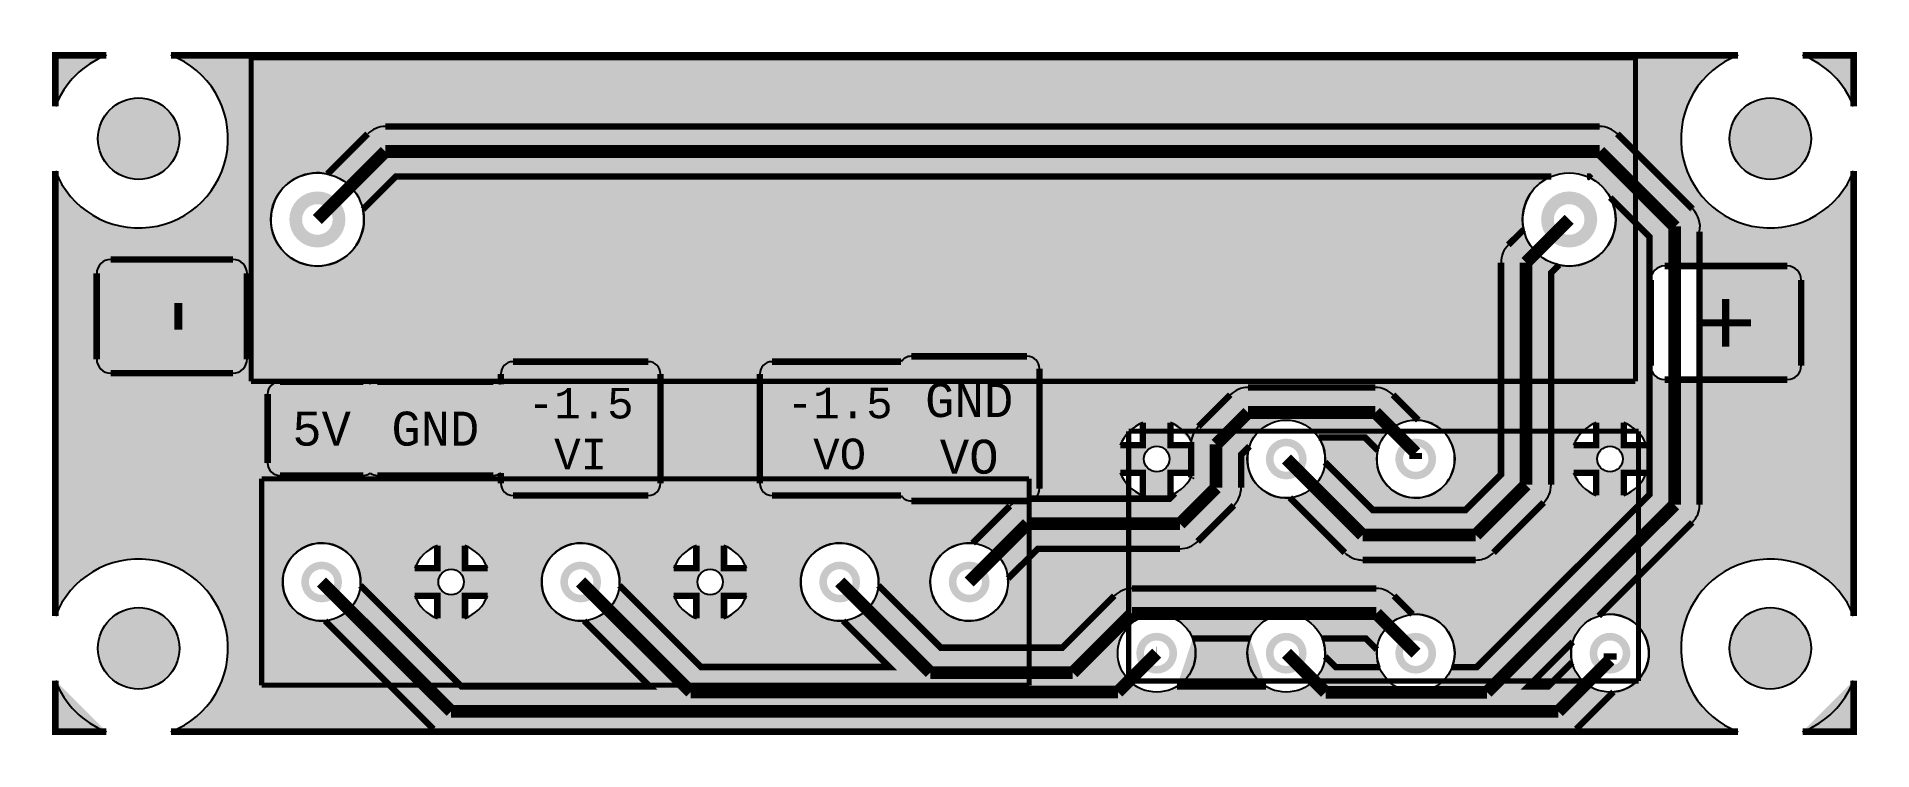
# Model space of a CAD drawing. Extents: x 0 to 72, y 0 to 28.
import ezdxf
from ezdxf.enums import TextEntityAlignment as Align

# ---------------------------------------------------------------- set-up
doc = ezdxf.new("R2010")
doc.units = 0
for name, color, linetype in [('COPPER_BOTTOM', 1, 'CONTINUOUS'), ('COPPER_TOP', 3, 'CONTINUOUS'), ('KUPFERINNENLAGE_2', 254, 'CONTINUOUS'), ('KUPFERLAGE_UNTEN', 1, 'CONTINUOUS'), ('LEITERPLATTENUMRISS', 2, 'CONTINUOUS'), ('SIEBDRUCK_OBEN', 4, 'CONTINUOUS'), ('SIEBDRUCK_UNTEN', 6, 'CONTINUOUS')]:
    doc.layers.add(name, color=color, linetype=linetype)
doc.styles.add('MONOTxtStyle', font='monotxt')

msp = doc.modelspace()

# ---------------------------------------------------------------- texts
at = {"layer": 'COPPER_TOP', "style": 'MONOTxtStyle', "width": 0.995556}
for s, p in [('-', (5.302, 17.028)), ('+', (66.262, 16.774))]:
    msp.add_text(s, height=2.666667, rotation=90, dxfattribs=at).set_placement(p, align=Align.MIDDLE_CENTER)
for s, p in [('5V', (11.176, 12.62192)), ('GND', (15.636, 12.62192))]:
    msp.add_text(s, height=1.333333, dxfattribs=at).set_placement(p, align=Align.MIDDLE_CENTER)
at = {"layer": 'COPPER_TOP', "attachment_point": 5, "style": 'MONOTxtStyle'}
for s, insert, char_height, width in [('GND\\PVO', (36.576, 12.62192), 1.333333, 7.68), ('-1.5\\PVI', (21.336, 12.62192), 1.2, 9.216), ('-1.5\\PVO', (31.496, 12.62192), 1.2, 9.216)]:
    msp.add_mtext(s, dxfattribs=dict(at, insert=insert, char_height=char_height, width=width))

# ---------------------------------------------------------------- hatches: boundary and pattern name
at = {"layer": 'COPPER_BOTTOM'}
h = msp.add_hatch(color=1, dxfattribs=at)
edge = h.paths.add_edge_path()
edge.add_arc((68, 4), 3.505, 21.123561, 248.876439, ccw=False)
edge.add_line((71.269483, 5.263133), (71.269483, 22.736867))
edge.add_arc((68, 24), 3.505, 111.123561, 338.876439, ccw=False)
edge.add_line((66.736867, 27.269483), (5.263133, 27.269483))
edge.add_arc((4, 24), 3.505, 201.123561, 68.876439, ccw=False)
edge.add_line((0.730517, 22.736867), (0.730517, 5.263133))
edge.add_arc((4, 4), 3.505, 291.123561, 158.876439, ccw=False)
edge.add_line((5.263133, 0.730517), (15.677922, 0.730517))
edge.add_arc((16.255999, 1.524), 0.981727, 225, 233.925477, ccw=False)
edge.add_line((15.561814, 0.829814), (11.308838, 5.082789))
edge.add_arc((11.176, 6.604), 1.527, 355.009288, 274.990643, ccw=False)
edge.add_line((12.697211, 6.47116), (16.662644, 2.505727))
edge.add_line((16.662644, 2.505727), (24.0459, 2.505727))
edge.add_line((24.0459, 2.505727), (23.269483, 3.282144))
edge.add_line((23.269483, 3.282144), (23.269483, 3.282145))
edge.add_line((23.269483, 3.282145), (21.468838, 5.082789))
edge.add_arc((21.336, 6.604), 1.527, 355.009288, 274.990643, ccw=False)
edge.add_line((22.857211, 6.47116), (23.269483, 6.058888))
edge.add_line((23.269483, 6.058888), (26.060644, 3.267727))
edge.add_line((26.060644, 3.267727), (33.4439, 3.267727))
edge.add_line((33.4439, 3.267727), (31.628838, 5.082789))
edge.add_arc((31.496, 6.604), 1.527, 355.009288, 274.990643, ccw=False)
edge.add_line((33.017211, 6.47116), (35.458644, 4.029727))
edge.add_line((35.458644, 4.029727), (40.233354, 4.029727))
edge.add_line((40.233354, 4.029727), (42.265813, 6.062186))
edge.add_arc((42.959999, 5.368), 0.981727, 89.964423, 135, ccw=False)
edge.add_line((42.960609, 6.349727), (52.544, 6.349727))
edge.add_arc((52.544, 5.368), 0.981727, 44.902748, 90, ccw=False)
edge.add_line((53.239363, 6.061007), (53.968382, 5.331988))
edge.add_arc((54.092, 3.81), 1.527, 338.877562, 94.643464, ccw=False)
edge.add_line((55.516405, 3.259727), (56.481354, 3.259727))
edge.add_line((56.481354, 3.259727), (63.262333, 10.040706))
edge.add_line((63.262333, 10.040706), (63.262333, 20.149414))
edge.add_line((63.262333, 20.149414), (61.719846, 21.691902))
edge.add_arc((60.11, 20.828), 1.827, 257.502971, 28.21963, ccw=False)
edge.add_line((59.714657, 19.044287), (59.401727, 18.731356))
edge.add_line((59.401727, 18.731356), (59.401727, 10.419))
edge.add_arc((58.42, 10.419), 0.981727, 314.931232, 0, ccw=False)
edge.add_line((59.113352, 9.723982), (57.142768, 7.753398))
edge.add_arc((56.44775, 8.44675), 0.981727, 287.492561, 315.068768, ccw=False)
edge.add_arc((56.447749, 8.44675), 0.981727, 269.944523, 287.492651, ccw=False)
edge.add_line((56.446798, 7.465023), (52.00525, 7.465023))
edge.add_arc((52.00525, 8.44675), 0.981727, 259.940648, 270, ccw=False)
edge.add_arc((52.005249, 8.44675), 0.981727, 225, 259.94072, ccw=False)
edge.add_line((51.311063, 7.752564), (49.15401, 9.909618))
edge.add_arc((49.012, 11.43), 1.527, 161.079782, 275.336167, ccw=False)
edge.add_line((47.567502, 11.925132), (47.269483, 11.627113))
edge.add_line((47.269483, 11.627113), (47.243727, 11.601356))
edge.add_line((47.243727, 11.601356), (47.243727, 10.30646))
edge.add_arc((46.262, 10.30646), 0.981727, 314.931434, 0, ccw=False)
edge.add_line((46.955355, 9.611444), (45.540571, 8.19665))
edge.add_arc((44.84555, 8.89), 0.981727, 270, 315.06897, ccw=False)
edge.add_line((44.84555, 7.908273), (39.268644, 7.908273))
edge.add_line((39.268644, 7.908273), (38.097211, 6.73684))
edge.add_arc((36.576, 6.604), 1.527, 85.009357, 4.990712, ccw=False)
edge.add_line((36.708838, 8.125211), (38.167813, 9.584186))
edge.add_arc((38.861999, 8.89), 0.981727, 93.841336, 135, ccw=False)
edge.add_arc((38.862, 8.89), 0.981727, 90, 93.841399, ccw=False)
edge.add_line((38.862, 9.871727), (44.438902, 9.871727))
edge.add_line((44.438902, 9.871727), (44.648947, 10.081773))
edge.add_arc((43.932, 11.43), 1.527, 290.769485, 298.002704, ccw=False)
edge.add_line((44.473488, 10.002233), (44.473488, 10.888512))
edge.add_line((44.473488, 10.888512), (45.280273, 10.888512))
edge.add_line((45.280273, 10.888512), (45.280273, 11.971488))
edge.add_line((45.280273, 11.971488), (44.473488, 11.971488))
edge.add_line((44.473488, 11.971488), (44.473488, 12.857767))
edge.add_arc((43.932, 11.43), 1.527, 27.365107, 69.230515, ccw=False)
edge.add_arc((46.261999, 12.008), 0.981727, 135, 172.749626, ccw=False)
edge.add_line((45.567813, 12.702186), (46.813814, 13.948186))
edge.add_arc((47.508, 13.254001), 0.981727, 89.932951, 135, ccw=False)
edge.add_line((47.509149, 14.235727), (52.508, 14.235727))
edge.add_arc((52.508, 13.254), 0.981727, 44.931232, 90, ccw=False)
edge.add_line((53.203018, 13.947352), (54.196984, 12.953387))
edge.add_arc((54.092, 11.43), 1.527, 167.125536, 86.057709, ccw=False)
edge.add_line((52.603388, 11.770239), (52.101354, 12.272273))
edge.add_line((52.101354, 12.272273), (50.285697, 12.272273))
edge.add_arc((49.012, 11.43), 1.527, 355.35657, 33.47594, ccw=False)
edge.add_line((50.533988, 11.306383), (52.411894, 9.428477))
edge.add_line((52.411894, 9.428477), (56.041104, 9.428477))
edge.add_line((56.041104, 9.428477), (57.438273, 10.825646))
edge.add_line((57.438273, 10.825646), (57.438273, 19.136849))
edge.add_arc((58.419999, 19.138), 0.981727, 135, 180.067168, ccw=False)
edge.add_line((57.725814, 19.832186), (58.326286, 20.432659))
edge.add_arc((60.11, 20.828), 1.827, 112.71658, 192.496976, ccw=False)
edge.add_line((59.404462, 22.513273), (14.083644, 22.513273))
edge.add_line((14.083644, 22.513273), (12.793713, 21.223343))
edge.add_arc((11.01, 20.828), 1.827, 77.503024, 12.497029, ccw=False)
edge.add_line((11.405341, 22.611714), (12.982813, 24.189186))
edge.add_arc((13.676999, 23.495), 0.981727, 89.968145, 135, ccw=False)
edge.add_line((13.677545, 24.476727), (61.30512, 24.476727))
edge.add_arc((61.30512, 23.495), 0.981727, 44.931232, 90, ccw=False)
edge.add_line((62.000138, 24.188352), (62.919007, 23.269483))
edge.add_line((62.919007, 23.269483), (62.919008, 23.269483))
edge.add_line((62.919008, 23.269483), (64.937412, 21.251078))
edge.add_arc((64.24406, 20.55606), 0.981727, 44.931232, 45.068768, ccw=False)
edge.add_line((64.939078, 21.249412), (64.956185, 21.232306))
edge.add_arc((64.261999, 20.53812), 0.981727, 349.030021, 45, ccw=False)
edge.add_line((65.225787, 20.351303), (65.225787, 9.63406))
edge.add_arc((64.24406, 9.63406), 0.981727, 314.931232, 0, ccw=False)
edge.add_line((64.937412, 8.939042), (61.270002, 5.271632))
edge.add_arc((61.712, 3.81), 1.527, 274.921413, 106.825329, ccw=False)
edge.add_line((61.843, 2.28863), (60.385018, 0.830648))
edge.add_arc((59.69, 1.524), 0.981727, 306.074484, 315.068768, ccw=False)
edge.add_line((60.268077, 0.730517), (66.736867, 0.730517))
edge = h.paths.add_edge_path()
edge.add_arc((61.712, 11.43), 1.527, 290.769485, 339.230515, ccw=False)
edge.add_line((62.253488, 10.002233), (62.253488, 10.888512))
edge.add_line((62.253488, 10.888512), (63.139767, 10.888512))
edge = h.paths.add_edge_path()
edge.add_arc((61.712, 11.43), 1.527, 200.769485, 249.230515, ccw=False)
edge.add_line((60.284233, 10.888512), (61.170512, 10.888512))
edge.add_line((61.170512, 10.888512), (61.170512, 10.002233))
edge = h.paths.add_edge_path()
edge.add_arc((61.712, 11.43), 1.527, 110.769485, 159.230515, ccw=False)
edge.add_line((61.170512, 12.857767), (61.170512, 11.971488))
edge.add_line((61.170512, 11.971488), (60.284233, 11.971488))
edge = h.paths.add_edge_path()
edge.add_arc((61.712, 11.43), 0.5, 0, 360)
edge = h.paths.add_edge_path()
edge.add_arc((61.712, 11.43), 1.527, 20.769485, 69.230515, ccw=False)
edge.add_line((63.139767, 11.971488), (62.253488, 11.971488))
edge.add_line((62.253488, 11.971488), (62.253488, 12.857767))
edge = h.paths.add_edge_path()
edge.add_arc((26.416, 6.604), 1.527, 200.769485, 249.230515, ccw=False)
edge.add_line((24.988233, 6.062512), (25.874512, 6.062512))
edge.add_line((25.874512, 6.062512), (25.874512, 5.176233))
edge = h.paths.add_edge_path()
edge.add_arc((26.416, 6.604), 1.527, 290.769485, 339.230515, ccw=False)
edge.add_line((26.957488, 5.176233), (26.957488, 6.062512))
edge.add_line((26.957488, 6.062512), (27.843767, 6.062512))
edge = h.paths.add_edge_path()
edge.add_arc((26.416, 6.604), 1.527, 110.769485, 159.230515, ccw=False)
edge.add_line((25.874512, 8.031767), (25.874512, 7.145488))
edge.add_line((25.874512, 7.145488), (24.988233, 7.145488))
edge = h.paths.add_edge_path()
edge.add_arc((26.416, 6.604), 0.5, 0, 360)
edge = h.paths.add_edge_path()
edge.add_arc((26.416, 6.604), 1.527, 20.769485, 69.230515, ccw=False)
edge.add_line((27.843767, 7.145488), (26.957488, 7.145488))
edge.add_line((26.957488, 7.145488), (26.957488, 8.031767))
edge = h.paths.add_edge_path()
edge.add_arc((43.932, 11.43), 1.527, 110.769485, 159.230515, ccw=False)
edge.add_line((43.390512, 12.857767), (43.390512, 11.971488))
edge.add_line((43.390512, 11.971488), (42.504233, 11.971488))
edge = h.paths.add_edge_path()
edge.add_arc((43.932, 11.43), 0.5, 0, 360)
edge = h.paths.add_edge_path()
edge.add_arc((43.932, 11.43), 1.527, 200.769485, 249.230515, ccw=False)
edge.add_line((42.504233, 10.888512), (43.390512, 10.888512))
edge.add_line((43.390512, 10.888512), (43.390512, 10.002233))
edge = h.paths.add_edge_path()
edge.add_arc((16.256, 6.604), 1.527, 200.769485, 249.230515, ccw=False)
edge.add_line((14.828233, 6.062512), (15.714512, 6.062512))
edge.add_line((15.714512, 6.062512), (15.714512, 5.176233))
edge = h.paths.add_edge_path()
edge.add_arc((16.256, 6.604), 1.527, 290.769485, 339.230515, ccw=False)
edge.add_line((16.797488, 5.176233), (16.797488, 6.062512))
edge.add_line((16.797488, 6.062512), (17.683767, 6.062512))
edge = h.paths.add_edge_path()
edge.add_arc((16.256, 6.604), 1.527, 110.769485, 159.230515, ccw=False)
edge.add_line((15.714512, 8.031767), (15.714512, 7.145488))
edge.add_line((15.714512, 7.145488), (14.828233, 7.145488))
edge = h.paths.add_edge_path()
edge.add_arc((16.256, 6.604), 0.5, 0, 360)
edge = h.paths.add_edge_path()
edge.add_arc((16.256, 6.604), 1.527, 20.769485, 69.230515, ccw=False)
edge.add_line((17.683767, 7.145488), (16.797488, 7.145488))
edge.add_line((16.797488, 7.145488), (16.797488, 8.031767))
h = msp.add_hatch(color=1, dxfattribs=at)
edge = h.paths.add_edge_path()
edge.add_line((0.730517, 25.263133), (0.730517, 27.269483))
edge.add_line((0.730517, 27.269483), (2.736867, 27.269483))
edge.add_arc((4, 24), 3.505, 111.123561, 158.876439)
h = msp.add_hatch(color=1, dxfattribs=at)
edge = h.paths.add_edge_path()
edge.add_line((69.263133, 27.269483), (71.269483, 27.269483))
edge.add_line((71.269483, 27.269483), (71.269483, 25.263133))
edge.add_arc((68, 24), 3.505, 21.123561, 68.876439)
h = msp.add_hatch(color=255, dxfattribs=at)
edge = h.paths.add_edge_path()
edge.add_arc((4, 24), 1.6, 0, 360)
h = msp.add_hatch(color=255, dxfattribs=at)
edge = h.paths.add_edge_path()
edge.add_arc((68, 24), 1.6, 0, 360)
h = msp.add_hatch(color=1, dxfattribs=at)
edge = h.paths.add_edge_path()
edge.add_arc((60.11, 20.828), 1.827, 61.78037, 67.28342)
edge.add_line((60.815538, 22.513273), (60.898474, 22.513273))
edge.add_line((60.898474, 22.513273), (60.973902, 22.437846))
h = msp.add_hatch(color=256, dxfattribs=at)
edge = h.paths.add_edge_path()
edge.add_arc((11.01, 20.828), 1.1, 0, 360)
edge = h.paths.add_edge_path()
edge.add_arc((11.01, 20.828), 0.6, 0, 360)
h = msp.add_hatch(color=256, dxfattribs=at)
edge = h.paths.add_edge_path()
edge.add_arc((60.11, 20.828), 1.1, 0, 360)
edge = h.paths.add_edge_path()
edge.add_arc((60.11, 20.828), 0.6, 0, 360)
h = msp.add_hatch(color=256, dxfattribs=at)
edge = h.paths.add_edge_path()
edge.add_arc((43.932, 11.43), 0.8, 0, 360)
edge = h.paths.add_edge_path()
edge.add_arc((43.932, 11.43), 0.5, 0, 360)
h = msp.add_hatch(color=256, dxfattribs=at)
edge = h.paths.add_edge_path()
edge.add_arc((49.012, 11.43), 0.8, 0, 360)
edge = h.paths.add_edge_path()
edge.add_arc((49.012, 11.43), 0.5, 0, 360)
h = msp.add_hatch(color=256, dxfattribs=at)
edge = h.paths.add_edge_path()
edge.add_arc((54.092, 11.43), 0.8, 0, 360)
edge = h.paths.add_edge_path()
edge.add_arc((54.092, 11.43), 0.5, 0, 360)
h = msp.add_hatch(color=256, dxfattribs=at)
edge = h.paths.add_edge_path()
edge.add_arc((61.712, 11.43), 0.8, 0, 360)
edge = h.paths.add_edge_path()
edge.add_arc((61.712, 11.43), 0.5, 0, 360)
h = msp.add_hatch(color=1, dxfattribs=at)
edge = h.paths.add_edge_path()
edge.add_line((45.280232, 10.713063), (45.280273, 10.713104))
edge.add_line((45.280273, 10.713104), (45.280273, 10.71314))
edge.add_arc((43.932, 11.43), 1.527, 331.9977, 332.000961, ccw=False)
h = msp.add_hatch(color=256, dxfattribs=at)
edge = h.paths.add_edge_path()
edge.add_arc((11.176, 6.604), 0.8, 0, 360)
edge = h.paths.add_edge_path()
edge.add_arc((11.176, 6.604), 0.5, 0, 360)
h = msp.add_hatch(color=256, dxfattribs=at)
edge = h.paths.add_edge_path()
edge.add_arc((16.256, 6.604), 0.8, 0, 360)
edge = h.paths.add_edge_path()
edge.add_arc((16.256, 6.604), 0.5, 0, 360)
h = msp.add_hatch(color=256, dxfattribs=at)
edge = h.paths.add_edge_path()
edge.add_arc((21.336, 6.604), 0.8, 0, 360)
edge = h.paths.add_edge_path()
edge.add_arc((21.336, 6.604), 0.5, 0, 360)
h = msp.add_hatch(color=256, dxfattribs=at)
edge = h.paths.add_edge_path()
edge.add_arc((26.416, 6.604), 0.8, 0, 360)
edge = h.paths.add_edge_path()
edge.add_arc((26.416, 6.604), 0.5, 0, 360)
h = msp.add_hatch(color=256, dxfattribs=at)
edge = h.paths.add_edge_path()
edge.add_arc((31.496, 6.604), 0.8, 0, 360)
edge = h.paths.add_edge_path()
edge.add_arc((31.496, 6.604), 0.5, 0, 360)
h = msp.add_hatch(color=256, dxfattribs=at)
edge = h.paths.add_edge_path()
edge.add_arc((36.576, 6.604), 0.8, 0, 360)
edge = h.paths.add_edge_path()
edge.add_arc((36.576, 6.604), 0.5, 0, 360)
h = msp.add_hatch(color=255, dxfattribs=at)
edge = h.paths.add_edge_path()
edge.add_arc((4, 4), 1.6, 0, 360)
h = msp.add_hatch(color=255, dxfattribs=at)
edge = h.paths.add_edge_path()
edge.add_arc((68, 4), 1.6, 0, 360)
h = msp.add_hatch(color=256, dxfattribs=at)
edge = h.paths.add_edge_path()
edge.add_arc((43.932, 3.81), 0.8, 0, 360)
edge = h.paths.add_edge_path()
edge.add_arc((43.932, 3.81), 0.5, 0, 360)
h = msp.add_hatch(color=1, dxfattribs=at)
edge = h.paths.add_edge_path()
edge.add_line((44.726104, 2.505727), (48.217896, 2.505727))
edge.add_arc((49.012, 3.81), 1.527, 157.827955, 238.664943, ccw=False)
edge.add_line((47.597914, 4.386273), (45.346086, 4.386273))
edge.add_arc((43.932, 3.81), 1.527, 301.335057, 22.172045, ccw=False)
h = msp.add_hatch(color=256, dxfattribs=at)
edge = h.paths.add_edge_path()
edge.add_arc((49.012, 3.81), 0.8, 0, 360)
edge = h.paths.add_edge_path()
edge.add_arc((49.012, 3.81), 0.5, 0, 360)
h = msp.add_hatch(color=1, dxfattribs=at)
edge = h.paths.add_edge_path()
edge.add_line((50.426086, 4.386273), (52.137353, 4.386273))
edge.add_line((52.137353, 4.386273), (52.571618, 3.952009))
edge.add_arc((54.092, 3.81), 1.527, 174.663867, 201.122438)
edge.add_line((52.667595, 3.259727), (50.960644, 3.259727))
edge.add_line((50.960644, 3.259727), (50.533988, 3.686383))
edge.add_arc((49.012, 3.81), 1.527, 355.35657, 22.172045)
h = msp.add_hatch(color=256, dxfattribs=at)
edge = h.paths.add_edge_path()
edge.add_arc((54.092, 3.81), 0.8, 0, 360)
edge = h.paths.add_edge_path()
edge.add_arc((54.092, 3.81), 0.5, 0, 360)
h = msp.add_hatch(color=256, dxfattribs=at)
edge = h.paths.add_edge_path()
edge.add_arc((61.712, 3.81), 0.8, 0, 360)
edge = h.paths.add_edge_path()
edge.add_arc((61.712, 3.81), 0.5, 0, 360)
h = msp.add_hatch(color=1, dxfattribs=at)
edge = h.paths.add_edge_path()
edge.add_arc((61.712, 3.81), 1.527, 163.174671, 193.623304)
edge.add_line((60.227962, 3.450334), (59.283354, 2.505727))
edge.add_line((59.283354, 2.505727), (58.504098, 2.505727))
edge.add_line((58.504098, 2.505727), (60.250368, 4.251998))
h = msp.add_hatch(color=1, dxfattribs=at)
edge = h.paths.add_edge_path()
edge.add_line((2.736867, 0.730517), (0.730517, 0.730517))
edge.add_line((0.730517, 0.730517), (0.730517, 2.736867))
edge.add_arc((4, 4), 3.505, 201.123561, 248.876439)
h = msp.add_hatch(color=1, dxfattribs=at)
edge = h.paths.add_edge_path()
edge.add_arc((68, 4), 3.505, 291.123561, 338.876439, ccw=False)
edge.add_line((69.263133, 0.730517), (71.269483, 0.730517))
edge.add_line((71.269483, 0.730517), (71.269483, 2.736867))
at = {"layer": 'COPPER_TOP'}
h = msp.add_hatch(color=3, dxfattribs=at)
edge = h.paths.add_edge_path()
edge.add_line((0.730517, 25.263133), (0.730517, 27.269483))
edge.add_line((0.730517, 27.269483), (2.736867, 27.269483))
edge.add_arc((4, 24), 3.505, 111.123561, 158.876439)
h = msp.add_hatch(color=3, dxfattribs=at)
edge = h.paths.add_edge_path()
edge.add_line((66.736867, 27.269483), (5.263133, 27.269483))
edge.add_arc((4, 24), 3.505, 201.123561, 68.876439, ccw=False)
edge.add_line((0.730517, 22.736867), (0.730517, 5.263133))
edge.add_arc((4, 4), 3.505, 291.123561, 158.876439, ccw=False)
edge.add_line((5.263133, 0.730517), (66.736867, 0.730517))
edge.add_arc((68, 4), 3.505, 21.123561, 248.876439, ccw=False)
edge.add_line((71.269483, 5.263133), (71.269483, 22.736867))
edge.add_arc((68, 24), 3.505, 111.123561, 338.876439, ccw=False)
edge = h.paths.add_edge_path()
edge.add_arc((11.176, 6.604), 1.527, 0, 360)
edge = h.paths.add_edge_path()
edge.add_arc((16.256, 6.604), 1.527, 110.769485, 159.230515, ccw=False)
edge.add_line((15.714512, 8.031767), (15.714512, 7.145488))
edge.add_line((15.714512, 7.145488), (14.828233, 7.145488))
edge = h.paths.add_edge_path()
edge.add_arc((16.256, 6.604), 1.527, 20.769485, 69.230515, ccw=False)
edge.add_line((17.683767, 7.145488), (16.797488, 7.145488))
edge.add_line((16.797488, 7.145488), (16.797488, 8.031767))
edge = h.paths.add_edge_path()
edge.add_arc((16.256, 6.604), 1.527, 290.769485, 339.230515, ccw=False)
edge.add_line((16.797488, 5.176233), (16.797488, 6.062512))
edge.add_line((16.797488, 6.062512), (17.683767, 6.062512))
edge = h.paths.add_edge_path()
edge.add_arc((16.256, 6.604), 1.527, 200.769485, 249.230515, ccw=False)
edge.add_line((14.828233, 6.062512), (15.714512, 6.062512))
edge.add_line((15.714512, 6.062512), (15.714512, 5.176233))
edge = h.paths.add_edge_path()
edge.add_arc((16.256, 6.604), 0.5, 0, 360)
edge = h.paths.add_edge_path()
edge.add_arc((21.336, 6.604), 1.527, 0, 360)
edge = h.paths.add_edge_path()
edge.add_arc((26.416, 6.604), 1.527, 110.769485, 159.230515, ccw=False)
edge.add_line((25.874512, 8.031767), (25.874512, 7.145488))
edge.add_line((25.874512, 7.145488), (24.988233, 7.145488))
edge = h.paths.add_edge_path()
edge.add_arc((26.416, 6.604), 1.527, 20.769485, 69.230515, ccw=False)
edge.add_line((27.843767, 7.145488), (26.957488, 7.145488))
edge.add_line((26.957488, 7.145488), (26.957488, 8.031767))
edge = h.paths.add_edge_path()
edge.add_arc((26.416, 6.604), 1.527, 290.769485, 339.230515, ccw=False)
edge.add_line((26.957488, 5.176233), (26.957488, 6.062512))
edge.add_line((26.957488, 6.062512), (27.843767, 6.062512))
edge = h.paths.add_edge_path()
edge.add_arc((26.416, 6.604), 1.527, 200.769485, 249.230515, ccw=False)
edge.add_line((24.988233, 6.062512), (25.874512, 6.062512))
edge.add_line((25.874512, 6.062512), (25.874512, 5.176233))
edge = h.paths.add_edge_path()
edge.add_arc((26.416, 6.604), 0.5, 0, 360)
edge = h.paths.add_edge_path()
edge.add_arc((31.496, 6.604), 1.527, 0, 360)
edge = h.paths.add_edge_path()
edge.add_arc((36.576, 6.604), 1.527, 0, 360)
edge = h.paths.add_edge_path()
edge.add_arc((43.932, 3.81), 1.527, 0, 360)
edge = h.paths.add_edge_path()
edge.add_arc((49.012, 3.81), 1.527, 0, 360)
edge = h.paths.add_edge_path()
edge.add_arc((54.092, 3.81), 1.527, 0, 360)
edge = h.paths.add_edge_path()
edge.add_arc((61.712, 3.81), 1.527, 0, 360)
edge = h.paths.add_edge_path()
edge.add_arc((43.932, 11.43), 1.527, 110.769485, 159.230515, ccw=False)
edge.add_line((43.390512, 12.857767), (43.390512, 11.971488))
edge.add_line((43.390512, 11.971488), (42.504233, 11.971488))
edge = h.paths.add_edge_path()
edge.add_arc((43.932, 11.43), 1.527, 20.769485, 69.230515, ccw=False)
edge.add_line((45.359767, 11.971488), (44.473488, 11.971488))
edge.add_line((44.473488, 11.971488), (44.473488, 12.857767))
edge = h.paths.add_edge_path()
edge.add_arc((43.932, 11.43), 1.527, 290.769485, 339.230515, ccw=False)
edge.add_line((44.473488, 10.002233), (44.473488, 10.888512))
edge.add_line((44.473488, 10.888512), (45.359767, 10.888512))
edge = h.paths.add_edge_path()
edge.add_arc((43.932, 11.43), 1.527, 200.769485, 249.230515, ccw=False)
edge.add_line((42.504233, 10.888512), (43.390512, 10.888512))
edge.add_line((43.390512, 10.888512), (43.390512, 10.002233))
edge = h.paths.add_edge_path()
edge.add_arc((43.932, 11.43), 0.5, 0, 360)
edge = h.paths.add_edge_path()
edge.add_arc((49.012, 11.43), 1.527, 0, 360)
edge = h.paths.add_edge_path()
edge.add_arc((54.092, 11.43), 1.527, 0, 360)
edge = h.paths.add_edge_path()
edge.add_arc((61.712, 11.43), 1.527, 110.769485, 159.230515, ccw=False)
edge.add_line((61.170512, 12.857767), (61.170512, 11.971488))
edge.add_line((61.170512, 11.971488), (60.284233, 11.971488))
edge = h.paths.add_edge_path()
edge.add_arc((61.712, 11.43), 1.527, 20.769485, 69.230515, ccw=False)
edge.add_line((63.139767, 11.971488), (62.253488, 11.971488))
edge.add_line((62.253488, 11.971488), (62.253488, 12.857767))
edge = h.paths.add_edge_path()
edge.add_arc((61.712, 11.43), 1.527, 290.769485, 339.230515, ccw=False)
edge.add_line((62.253488, 10.002233), (62.253488, 10.888512))
edge.add_line((62.253488, 10.888512), (63.139767, 10.888512))
edge = h.paths.add_edge_path()
edge.add_arc((61.712, 11.43), 1.527, 200.769485, 249.230515, ccw=False)
edge.add_line((60.284233, 10.888512), (61.170512, 10.888512))
edge.add_line((61.170512, 10.888512), (61.170512, 10.002233))
edge = h.paths.add_edge_path()
edge.add_arc((61.712, 11.43), 0.5, 0, 360)
edge = h.paths.add_edge_path()
edge.add_line((18.205, 14.359883), (18.205, 14.771452))
edge.add_arc((18.682468, 14.771452), 0.477468, 90, 180, ccw=False)
edge.add_line((18.682468, 15.24892), (23.989532, 15.24892))
edge.add_arc((23.989532, 14.771452), 0.477468, 0, 90, ccw=False)
edge.add_line((24.467, 14.771452), (24.467, 10.472388))
edge.add_arc((23.989532, 10.472388), 0.477468, 270, 0, ccw=False)
edge.add_line((23.989532, 9.99492), (18.682468, 9.99492))
edge.add_arc((18.682468, 10.472388), 0.477468, 180, 270, ccw=False)
edge.add_line((18.205, 10.472388), (18.205, 10.883957))
edge.add_arc((17.910228, 11.267692), 0.483883, 270, 307.530258, ccw=False)
edge.add_line((17.910228, 10.783809), (13.361772, 10.783809))
edge.add_arc((13.361772, 11.267692), 0.483883, 235.255727, 270, ccw=False)
edge.add_arc((12.810228, 11.267692), 0.483883, 270, 304.744273, ccw=False)
edge.add_line((12.810228, 10.783809), (9.541772, 10.783809))
edge.add_arc((9.541772, 11.267692), 0.483883, 180, 270, ccw=False)
edge.add_line((9.057889, 11.267692), (9.057889, 13.976148))
edge.add_arc((9.541772, 13.976148), 0.483883, 90, 180, ccw=False)
edge.add_line((9.541772, 14.460031), (12.810228, 14.460031))
edge.add_arc((12.810228, 13.976148), 0.483883, 55.255727, 90, ccw=False)
edge.add_arc((13.361772, 13.976148), 0.483883, 90, 124.744273, ccw=False)
edge.add_line((13.361772, 14.460031), (17.910228, 14.460031))
edge.add_arc((17.910228, 13.976148), 0.483883, 52.469742, 90, ccw=False)
edge = h.paths.add_edge_path()
edge.add_arc((34.301772, 14.976148), 0.483883, 90, 145.686909, ccw=False)
edge.add_line((34.301772, 15.460031), (38.850228, 15.460031))
edge.add_arc((38.850228, 14.976148), 0.483883, 0, 90, ccw=False)
edge.add_line((39.334111, 14.976148), (39.334111, 10.267692))
edge.add_arc((38.850228, 10.267692), 0.483883, 270, 0, ccw=False)
edge.add_line((38.850228, 9.783809), (34.301772, 9.783809))
edge.add_arc((34.301772, 10.267692), 0.483883, 214.313091, 270, ccw=False)
edge.add_line((33.902099, 9.99492), (28.842468, 9.99492))
edge.add_arc((28.842468, 10.472388), 0.477468, 180, 270, ccw=False)
edge.add_line((28.365, 10.472388), (28.365, 14.771452))
edge.add_arc((28.842468, 14.771452), 0.477468, 90, 180, ccw=False)
edge.add_line((28.842468, 15.24892), (33.902099, 15.24892))
edge = h.paths.add_edge_path()
edge.add_arc((2.900811, 18.709189), 0.548033, 90, 180, ccw=False)
edge.add_line((2.900811, 19.257222), (7.703189, 19.257222))
edge.add_arc((7.703189, 18.709189), 0.548033, 0, 90, ccw=False)
edge.add_line((8.251222, 18.709189), (8.251222, 15.346811))
edge.add_arc((7.703189, 15.346811), 0.548033, 270, 0, ccw=False)
edge.add_line((7.703189, 14.798778), (2.900811, 14.798778))
edge.add_arc((2.900811, 15.346811), 0.548033, 180, 270, ccw=False)
edge.add_line((2.352778, 15.346811), (2.352778, 18.709189))
edge = h.paths.add_edge_path()
edge.add_arc((11.01, 20.828), 1.827, 0, 360)
edge = h.paths.add_edge_path()
edge.add_arc((60.11, 20.828), 1.827, 0, 360)
edge = h.paths.add_edge_path()
edge.add_arc((63.860811, 18.455189), 0.548033, 90, 180, ccw=False)
edge.add_line((63.860811, 19.003222), (68.663189, 19.003222))
edge.add_arc((68.663189, 18.455189), 0.548033, 0, 90, ccw=False)
edge.add_line((69.211222, 18.455189), (69.211222, 15.092811))
edge.add_arc((68.663189, 15.092811), 0.548033, 270, 0, ccw=False)
edge.add_line((68.663189, 14.544778), (63.860811, 14.544778))
edge.add_arc((63.860811, 15.092811), 0.548033, 180, 270, ccw=False)
edge.add_line((63.312778, 15.092811), (63.312778, 18.455189))
h = msp.add_hatch(color=3, dxfattribs=at)
edge = h.paths.add_edge_path()
edge.add_line((69.263133, 27.269483), (71.269483, 27.269483))
edge.add_line((71.269483, 27.269483), (71.269483, 25.263133))
edge.add_arc((68, 24), 3.505, 21.123561, 68.876439)
h = msp.add_hatch(color=255, dxfattribs=at)
edge = h.paths.add_edge_path()
edge.add_arc((4, 24), 1.6, 0, 360)
h = msp.add_hatch(color=255, dxfattribs=at)
edge = h.paths.add_edge_path()
edge.add_arc((68, 24), 1.6, 0, 360)
h = msp.add_hatch(color=256, dxfattribs=at)
edge = h.paths.add_edge_path()
edge.add_arc((11.01, 20.828), 1.1, 0, 360)
edge = h.paths.add_edge_path()
edge.add_arc((11.01, 20.828), 0.6, 0, 360)
h = msp.add_hatch(color=256, dxfattribs=at)
edge = h.paths.add_edge_path()
edge.add_arc((60.11, 20.828), 1.1, 0, 360)
edge = h.paths.add_edge_path()
edge.add_arc((60.11, 20.828), 0.6, 0, 360)
h = msp.add_hatch(color=256, dxfattribs=at)
edge = h.paths.add_edge_path()
edge.add_arc((43.932, 11.43), 0.8, 0, 360)
edge = h.paths.add_edge_path()
edge.add_arc((43.932, 11.43), 0.5, 0, 360)
h = msp.add_hatch(color=256, dxfattribs=at)
edge = h.paths.add_edge_path()
edge.add_arc((49.012, 11.43), 0.8, 0, 360)
edge = h.paths.add_edge_path()
edge.add_arc((49.012, 11.43), 0.5, 0, 360)
h = msp.add_hatch(color=256, dxfattribs=at)
edge = h.paths.add_edge_path()
edge.add_arc((54.092, 11.43), 0.8, 0, 360)
edge = h.paths.add_edge_path()
edge.add_arc((54.092, 11.43), 0.5, 0, 360)
h = msp.add_hatch(color=256, dxfattribs=at)
edge = h.paths.add_edge_path()
edge.add_arc((61.712, 11.43), 0.8, 0, 360)
edge = h.paths.add_edge_path()
edge.add_arc((61.712, 11.43), 0.5, 0, 360)
h = msp.add_hatch(color=256, dxfattribs=at)
edge = h.paths.add_edge_path()
edge.add_arc((11.176, 6.604), 0.8, 0, 360)
edge = h.paths.add_edge_path()
edge.add_arc((11.176, 6.604), 0.5, 0, 360)
h = msp.add_hatch(color=256, dxfattribs=at)
edge = h.paths.add_edge_path()
edge.add_arc((16.256, 6.604), 0.8, 0, 360)
edge = h.paths.add_edge_path()
edge.add_arc((16.256, 6.604), 0.5, 0, 360)
h = msp.add_hatch(color=256, dxfattribs=at)
edge = h.paths.add_edge_path()
edge.add_arc((21.336, 6.604), 0.8, 0, 360)
edge = h.paths.add_edge_path()
edge.add_arc((21.336, 6.604), 0.5, 0, 360)
h = msp.add_hatch(color=256, dxfattribs=at)
edge = h.paths.add_edge_path()
edge.add_arc((26.416, 6.604), 0.8, 0, 360)
edge = h.paths.add_edge_path()
edge.add_arc((26.416, 6.604), 0.5, 0, 360)
h = msp.add_hatch(color=256, dxfattribs=at)
edge = h.paths.add_edge_path()
edge.add_arc((31.496, 6.604), 0.8, 0, 360)
edge = h.paths.add_edge_path()
edge.add_arc((31.496, 6.604), 0.5, 0, 360)
h = msp.add_hatch(color=256, dxfattribs=at)
edge = h.paths.add_edge_path()
edge.add_arc((36.576, 6.604), 0.8, 0, 360)
edge = h.paths.add_edge_path()
edge.add_arc((36.576, 6.604), 0.5, 0, 360)
h = msp.add_hatch(color=255, dxfattribs=at)
edge = h.paths.add_edge_path()
edge.add_arc((4, 4), 1.6, 0, 360)
h = msp.add_hatch(color=255, dxfattribs=at)
edge = h.paths.add_edge_path()
edge.add_arc((68, 4), 1.6, 0, 360)
h = msp.add_hatch(color=256, dxfattribs=at)
edge = h.paths.add_edge_path()
edge.add_arc((43.932, 3.81), 0.8, 0, 360)
edge = h.paths.add_edge_path()
edge.add_arc((43.932, 3.81), 0.5, 0, 360)
h = msp.add_hatch(color=256, dxfattribs=at)
edge = h.paths.add_edge_path()
edge.add_arc((49.012, 3.81), 0.8, 0, 360)
edge = h.paths.add_edge_path()
edge.add_arc((49.012, 3.81), 0.5, 0, 360)
h = msp.add_hatch(color=256, dxfattribs=at)
edge = h.paths.add_edge_path()
edge.add_arc((54.092, 3.81), 0.8, 0, 360)
edge = h.paths.add_edge_path()
edge.add_arc((54.092, 3.81), 0.5, 0, 360)
h = msp.add_hatch(color=256, dxfattribs=at)
edge = h.paths.add_edge_path()
edge.add_arc((61.712, 3.81), 0.8, 0, 360)
edge = h.paths.add_edge_path()
edge.add_arc((61.712, 3.81), 0.5, 0, 360)
h = msp.add_hatch(color=3, dxfattribs=at)
edge = h.paths.add_edge_path()
edge.add_line((0.730517, 2.736867), (0.730517, 0.730517))
edge.add_line((0.730517, 0.730517), (2.736867, 0.730517))
edge.add_arc((4, 4), 3.505, 201.123561, 248.876439, ccw=False)
h = msp.add_hatch(color=3, dxfattribs=at)
edge = h.paths.add_edge_path()
edge.add_line((71.269483, 2.736867), (71.269483, 0.730517))
edge.add_line((71.269483, 0.730517), (69.263133, 0.730517))
edge.add_arc((68, 4), 3.505, 291.123561, 338.876439)
at = {"layer": 'KUPFERINNENLAGE_2'}
h = msp.add_hatch(color=255, dxfattribs=at)
edge = h.paths.add_edge_path()
edge.add_arc((4, 24), 1.6, 0, 360)
h = msp.add_hatch(color=255, dxfattribs=at)
edge = h.paths.add_edge_path()
edge.add_arc((68, 24), 1.6, 0, 360)
h = msp.add_hatch(color=256, dxfattribs=at)
edge = h.paths.add_edge_path()
edge.add_arc((11.01, 20.828), 1.1, 0, 360)
edge = h.paths.add_edge_path()
edge.add_arc((11.01, 20.828), 0.6, 0, 360)
h = msp.add_hatch(color=256, dxfattribs=at)
edge = h.paths.add_edge_path()
edge.add_arc((60.11, 20.828), 1.1, 0, 360)
edge = h.paths.add_edge_path()
edge.add_arc((60.11, 20.828), 0.6, 0, 360)
h = msp.add_hatch(color=256, dxfattribs=at)
edge = h.paths.add_edge_path()
edge.add_arc((43.932, 11.43), 0.8, 0, 360)
edge = h.paths.add_edge_path()
edge.add_arc((43.932, 11.43), 0.5, 0, 360)
h = msp.add_hatch(color=256, dxfattribs=at)
edge = h.paths.add_edge_path()
edge.add_arc((49.012, 11.43), 0.8, 0, 360)
edge = h.paths.add_edge_path()
edge.add_arc((49.012, 11.43), 0.5, 0, 360)
h = msp.add_hatch(color=256, dxfattribs=at)
edge = h.paths.add_edge_path()
edge.add_arc((54.092, 11.43), 0.8, 0, 360)
edge = h.paths.add_edge_path()
edge.add_arc((54.092, 11.43), 0.5, 0, 360)
h = msp.add_hatch(color=256, dxfattribs=at)
edge = h.paths.add_edge_path()
edge.add_arc((61.712, 11.43), 0.8, 0, 360)
edge = h.paths.add_edge_path()
edge.add_arc((61.712, 11.43), 0.5, 0, 360)
h = msp.add_hatch(color=256, dxfattribs=at)
edge = h.paths.add_edge_path()
edge.add_arc((11.176, 6.604), 0.8, 0, 360)
edge = h.paths.add_edge_path()
edge.add_arc((11.176, 6.604), 0.5, 0, 360)
h = msp.add_hatch(color=256, dxfattribs=at)
edge = h.paths.add_edge_path()
edge.add_arc((16.256, 6.604), 0.8, 0, 360)
edge = h.paths.add_edge_path()
edge.add_arc((16.256, 6.604), 0.5, 0, 360)
h = msp.add_hatch(color=256, dxfattribs=at)
edge = h.paths.add_edge_path()
edge.add_arc((21.336, 6.604), 0.8, 0, 360)
edge = h.paths.add_edge_path()
edge.add_arc((21.336, 6.604), 0.5, 0, 360)
h = msp.add_hatch(color=256, dxfattribs=at)
edge = h.paths.add_edge_path()
edge.add_arc((26.416, 6.604), 0.8, 0, 360)
edge = h.paths.add_edge_path()
edge.add_arc((26.416, 6.604), 0.5, 0, 360)
h = msp.add_hatch(color=256, dxfattribs=at)
edge = h.paths.add_edge_path()
edge.add_arc((31.496, 6.604), 0.8, 0, 360)
edge = h.paths.add_edge_path()
edge.add_arc((31.496, 6.604), 0.5, 0, 360)
h = msp.add_hatch(color=256, dxfattribs=at)
edge = h.paths.add_edge_path()
edge.add_arc((36.576, 6.604), 0.8, 0, 360)
edge = h.paths.add_edge_path()
edge.add_arc((36.576, 6.604), 0.5, 0, 360)
h = msp.add_hatch(color=255, dxfattribs=at)
edge = h.paths.add_edge_path()
edge.add_arc((4, 4), 1.6, 0, 360)
h = msp.add_hatch(color=255, dxfattribs=at)
edge = h.paths.add_edge_path()
edge.add_arc((68, 4), 1.6, 0, 360)
h = msp.add_hatch(color=256, dxfattribs=at)
edge = h.paths.add_edge_path()
edge.add_arc((43.932, 3.81), 0.8, 0, 360)
edge = h.paths.add_edge_path()
edge.add_arc((43.932, 3.81), 0.5, 0, 360)
h = msp.add_hatch(color=256, dxfattribs=at)
edge = h.paths.add_edge_path()
edge.add_arc((49.012, 3.81), 0.8, 0, 360)
edge = h.paths.add_edge_path()
edge.add_arc((49.012, 3.81), 0.5, 0, 360)
h = msp.add_hatch(color=256, dxfattribs=at)
edge = h.paths.add_edge_path()
edge.add_arc((54.092, 3.81), 0.8, 0, 360)
edge = h.paths.add_edge_path()
edge.add_arc((54.092, 3.81), 0.5, 0, 360)
h = msp.add_hatch(color=256, dxfattribs=at)
edge = h.paths.add_edge_path()
edge.add_arc((61.712, 3.81), 0.8, 0, 360)
edge = h.paths.add_edge_path()
edge.add_arc((61.712, 3.81), 0.5, 0, 360)
at = {"layer": 'KUPFERLAGE_UNTEN'}
h = msp.add_hatch(color=255, dxfattribs=at)
edge = h.paths.add_edge_path()
edge.add_arc((4, 24), 1.6, 0, 360)
h = msp.add_hatch(color=255, dxfattribs=at)
edge = h.paths.add_edge_path()
edge.add_arc((68, 24), 1.6, 0, 360)
h = msp.add_hatch(color=256, dxfattribs=at)
edge = h.paths.add_edge_path()
edge.add_arc((11.01, 20.828), 1.1, 0, 360)
edge = h.paths.add_edge_path()
edge.add_arc((11.01, 20.828), 0.6, 0, 360)
h = msp.add_hatch(color=256, dxfattribs=at)
edge = h.paths.add_edge_path()
edge.add_arc((60.11, 20.828), 1.1, 0, 360)
edge = h.paths.add_edge_path()
edge.add_arc((60.11, 20.828), 0.6, 0, 360)
h = msp.add_hatch(color=256, dxfattribs=at)
edge = h.paths.add_edge_path()
edge.add_arc((43.932, 11.43), 0.8, 0, 360)
edge = h.paths.add_edge_path()
edge.add_arc((43.932, 11.43), 0.5, 0, 360)
h = msp.add_hatch(color=256, dxfattribs=at)
edge = h.paths.add_edge_path()
edge.add_arc((49.012, 11.43), 0.8, 0, 360)
edge = h.paths.add_edge_path()
edge.add_arc((49.012, 11.43), 0.5, 0, 360)
h = msp.add_hatch(color=256, dxfattribs=at)
edge = h.paths.add_edge_path()
edge.add_arc((54.092, 11.43), 0.8, 0, 360)
edge = h.paths.add_edge_path()
edge.add_arc((54.092, 11.43), 0.5, 0, 360)
h = msp.add_hatch(color=256, dxfattribs=at)
edge = h.paths.add_edge_path()
edge.add_arc((61.712, 11.43), 0.8, 0, 360)
edge = h.paths.add_edge_path()
edge.add_arc((61.712, 11.43), 0.5, 0, 360)
h = msp.add_hatch(color=256, dxfattribs=at)
edge = h.paths.add_edge_path()
edge.add_arc((11.176, 6.604), 0.8, 0, 360)
edge = h.paths.add_edge_path()
edge.add_arc((11.176, 6.604), 0.5, 0, 360)
h = msp.add_hatch(color=256, dxfattribs=at)
edge = h.paths.add_edge_path()
edge.add_arc((16.256, 6.604), 0.8, 0, 360)
edge = h.paths.add_edge_path()
edge.add_arc((16.256, 6.604), 0.5, 0, 360)
h = msp.add_hatch(color=256, dxfattribs=at)
edge = h.paths.add_edge_path()
edge.add_arc((21.336, 6.604), 0.8, 0, 360)
edge = h.paths.add_edge_path()
edge.add_arc((21.336, 6.604), 0.5, 0, 360)
h = msp.add_hatch(color=256, dxfattribs=at)
edge = h.paths.add_edge_path()
edge.add_arc((26.416, 6.604), 0.8, 0, 360)
edge = h.paths.add_edge_path()
edge.add_arc((26.416, 6.604), 0.5, 0, 360)
h = msp.add_hatch(color=256, dxfattribs=at)
edge = h.paths.add_edge_path()
edge.add_arc((31.496, 6.604), 0.8, 0, 360)
edge = h.paths.add_edge_path()
edge.add_arc((31.496, 6.604), 0.5, 0, 360)
h = msp.add_hatch(color=256, dxfattribs=at)
edge = h.paths.add_edge_path()
edge.add_arc((36.576, 6.604), 0.8, 0, 360)
edge = h.paths.add_edge_path()
edge.add_arc((36.576, 6.604), 0.5, 0, 360)
h = msp.add_hatch(color=255, dxfattribs=at)
edge = h.paths.add_edge_path()
edge.add_arc((4, 4), 1.6, 0, 360)
h = msp.add_hatch(color=255, dxfattribs=at)
edge = h.paths.add_edge_path()
edge.add_arc((68, 4), 1.6, 0, 360)
h = msp.add_hatch(color=256, dxfattribs=at)
edge = h.paths.add_edge_path()
edge.add_arc((43.932, 3.81), 0.8, 0, 360)
edge = h.paths.add_edge_path()
edge.add_arc((43.932, 3.81), 0.5, 0, 360)
h = msp.add_hatch(color=256, dxfattribs=at)
edge = h.paths.add_edge_path()
edge.add_arc((49.012, 3.81), 0.8, 0, 360)
edge = h.paths.add_edge_path()
edge.add_arc((49.012, 3.81), 0.5, 0, 360)
h = msp.add_hatch(color=256, dxfattribs=at)
edge = h.paths.add_edge_path()
edge.add_arc((54.092, 3.81), 0.8, 0, 360)
edge = h.paths.add_edge_path()
edge.add_arc((54.092, 3.81), 0.5, 0, 360)
h = msp.add_hatch(color=256, dxfattribs=at)
edge = h.paths.add_edge_path()
edge.add_arc((61.712, 3.81), 0.8, 0, 360)
edge = h.paths.add_edge_path()
edge.add_arc((61.712, 3.81), 0.5, 0, 360)
at = {"layer": 'LEITERPLATTENUMRISS'}
h = msp.add_hatch(color=255, dxfattribs=at)
edge = h.paths.add_edge_path()
edge.add_arc((4, 24), 1.6, 0, 360)
h = msp.add_hatch(color=255, dxfattribs=at)
edge = h.paths.add_edge_path()
edge.add_arc((68, 24), 1.6, 0, 360)
h = msp.add_hatch(color=255, dxfattribs=at)
edge = h.paths.add_edge_path()
edge.add_arc((4, 4), 1.6, 0, 360)
h = msp.add_hatch(color=255, dxfattribs=at)
edge = h.paths.add_edge_path()
edge.add_arc((68, 4), 1.6, 0, 360)
at = {"layer": 'SIEBDRUCK_OBEN'}
h = msp.add_hatch(color=255, dxfattribs=at)
edge = h.paths.add_edge_path()
edge.add_arc((4, 24), 1.6, 0, 360)
h = msp.add_hatch(color=255, dxfattribs=at)
edge = h.paths.add_edge_path()
edge.add_arc((68, 24), 1.6, 0, 360)
h = msp.add_hatch(color=255, dxfattribs=at)
edge = h.paths.add_edge_path()
edge.add_arc((4, 4), 1.6, 0, 360)
h = msp.add_hatch(color=255, dxfattribs=at)
edge = h.paths.add_edge_path()
edge.add_arc((68, 4), 1.6, 0, 360)
at = {"layer": 'SIEBDRUCK_UNTEN'}
h = msp.add_hatch(color=255, dxfattribs=at)
edge = h.paths.add_edge_path()
edge.add_arc((4, 24), 1.6, 0, 360)
h = msp.add_hatch(color=255, dxfattribs=at)
edge = h.paths.add_edge_path()
edge.add_arc((68, 24), 1.6, 0, 360)
h = msp.add_hatch(color=255, dxfattribs=at)
edge = h.paths.add_edge_path()
edge.add_arc((4, 4), 1.6, 0, 360)
h = msp.add_hatch(color=255, dxfattribs=at)
edge = h.paths.add_edge_path()
edge.add_arc((68, 4), 1.6, 0, 360)

# ---------------------------------------------------------------- linework, layer by layer
at = {"layer": 'COPPER_BOTTOM', "color": 1}
for points, const_width in [([(0.730517, 25.263133), (0.730517, 27.269483), (2.736867, 27.269483)], 0.254), ([(66.736867, 27.269483), (5.263133, 27.269483)], 0.254), ([(69.263133, 27.269483), (71.269483, 27.269483), (71.269483, 25.263133)], 0.254), ([(13.677545, 24.476727), (61.30512, 24.476727)], 0.254), ([(11.405341, 22.611714), (12.982813, 24.189186)], 0.254), ([(62.000138, 24.188352), (62.919007, 23.269483), (62.919008, 23.269483), (64.937412, 21.251078)], 0.254), ([(11.01, 20.828), (13.677, 23.495)], 0.499999), ([(13.677, 23.495), (61.30512, 23.495)], 0.499999), ([(61.30512, 23.495), (64.262, 20.53812)], 0.499999), ([(0.730517, 22.736867), (0.730517, 5.263133)], 0.254), ([(59.404462, 22.513273), (14.083644, 22.513273), (12.793713, 21.223343)], 0.254), ([(60.815538, 22.513273), (60.898474, 22.513273), (60.973902, 22.437846)], 0.254), ([(71.269483, 5.263133), (71.269483, 22.736867)], 0.254), ([(55.516405, 3.259727), (56.481354, 3.259727), (63.262333, 10.040706), (63.262333, 20.149414), (61.719846, 21.691902)], 0.254), ([(58.42, 19.138), (60.11, 20.828)], 0.499999), ([(64.939078, 21.249412), (64.956185, 21.232306)], 0.254), ([(57.725814, 19.832186), (58.326286, 20.432659)], 0.254), ([(64.24406, 20.55606), (64.24406, 9.63406)], 0.499999), ([(65.225787, 20.351303), (65.225787, 9.63406)], 0.254), ([(50.533988, 11.306383), (52.411894, 9.428477), (56.041104, 9.428477), (57.438273, 10.825646), (57.438273, 19.136849)], 0.254), ([(58.42, 19.138), (58.42, 10.419)], 0.499999), ([(59.714657, 19.044287), (59.401727, 18.731356), (59.401727, 10.419)], 0.254), ([(45.567813, 12.702186), (46.813814, 13.948186)], 0.254), ([(47.509149, 14.235727), (52.508, 14.235727)], 0.254), ([(53.203018, 13.947352), (54.196984, 12.953387)], 0.254), ([(43.390512, 12.857767), (43.390512, 11.971488), (42.504233, 11.971488)], 0.254), ([(44.473488, 10.002233), (44.473488, 10.888512), (45.280273, 10.888512), (45.280273, 11.971488), (44.473488, 11.971488), (44.473488, 12.857767)], 0.254), ([(46.262, 12.008), (47.508, 13.254)], 0.499999), ([(47.508, 13.254), (52.508, 13.254)], 0.499999), ([(52.508, 13.254), (54.092, 11.67)], 0.499999), ([(61.170512, 12.857767), (61.170512, 11.971488), (60.284233, 11.971488)], 0.254), ([(63.139767, 11.971488), (62.253488, 11.971488), (62.253488, 12.857767)], 0.254), ([(46.262, 10.30646), (46.262, 12.008)], 0.499999), ([(52.603388, 11.770239), (52.101354, 12.272273), (50.285697, 12.272273)], 0.254), ([(47.567502, 11.925132), (47.269483, 11.627113), (47.243727, 11.601356), (47.243727, 10.30646)], 0.254), ([(52.00525, 8.44675), (49.022, 11.43)], 0.499999), ([(54.092, 11.67), (54.092, 11.43)], 0.499999), ([(42.504233, 10.888512), (43.390512, 10.888512), (43.390512, 10.002233)], 0.254), ([(45.280232, 10.713063), (45.280273, 10.713104), (45.280273, 10.71314)], 0.254), ([(60.284233, 10.888512), (61.170512, 10.888512), (61.170512, 10.002233)], 0.254), ([(62.253488, 10.002233), (62.253488, 10.888512), (63.139767, 10.888512)], 0.254), ([(38.862, 9.871727), (44.438902, 9.871727), (44.648947, 10.081773)], 0.254), ([(44.84555, 8.89), (46.262, 10.30646)], 0.499999), ([(58.42, 10.419), (56.44775, 8.44675)], 0.499999), ([(36.708838, 8.125211), (38.167813, 9.584186)], 0.254), ([(46.955355, 9.611444), (45.540571, 8.19665)], 0.254), ([(51.311063, 7.752564), (49.15401, 9.909618)], 0.254), ([(64.24406, 9.63406), (56.888, 2.278)], 0.499999), ([(59.113352, 9.723982), (57.142768, 7.753398)], 0.254), ([(38.862, 8.89), (36.576, 6.604)], 0.499999), ([(44.84555, 8.89), (38.862, 8.89)], 0.499999), ([(56.44775, 8.44675), (52.00525, 8.44675)], 0.499999), ([(64.937412, 8.939042), (61.270002, 5.271632)], 0.254), ([(15.714512, 8.031767), (15.714512, 7.145488), (14.828233, 7.145488)], 0.254), ([(17.683767, 7.145488), (16.797488, 7.145488), (16.797488, 8.031767)], 0.254), ([(25.874512, 8.031767), (25.874512, 7.145488), (24.988233, 7.145488)], 0.254), ([(27.843767, 7.145488), (26.957488, 7.145488), (26.957488, 8.031767)], 0.254), ([(44.84555, 7.908273), (39.268644, 7.908273), (38.097211, 6.73684)], 0.254), ([(56.446798, 7.465023), (52.00525, 7.465023)], 0.254), ([(11.176, 6.604), (16.256, 1.524)], 0.499999), ([(12.697211, 6.47116), (16.662644, 2.505727), (24.0459, 2.505727), (23.269483, 3.282144), (23.269483, 3.282145), (21.468838, 5.082789)], 0.254), ([(21.336, 6.604), (25.654, 2.286)], 0.499999), ([(22.857211, 6.47116), (23.269483, 6.058888), (26.060644, 3.267727), (33.4439, 3.267727), (31.628838, 5.082789)], 0.254), ([(31.496, 6.604), (35.052, 3.048)], 0.499999), ([(33.017211, 6.47116), (35.458644, 4.029727), (40.233354, 4.029727), (42.265813, 6.062186)], 0.254), ([(14.828233, 6.062512), (15.714512, 6.062512), (15.714512, 5.176233)], 0.254), ([(16.797488, 5.176233), (16.797488, 6.062512), (17.683767, 6.062512)], 0.254), ([(24.988233, 6.062512), (25.874512, 6.062512), (25.874512, 5.176233)], 0.254), ([(26.957488, 5.176233), (26.957488, 6.062512), (27.843767, 6.062512)], 0.254), ([(42.960609, 6.349727), (52.544, 6.349727)], 0.254), ([(53.239363, 6.061007), (53.968382, 5.331988)], 0.254), ([(15.561814, 0.829814), (11.308838, 5.082789)], 0.254), ([(40.64, 3.048), (42.96, 5.368)], 0.499999), ([(42.96, 5.368), (52.544, 5.368)], 0.499999), ([(52.544, 5.368), (54.098465, 3.813535)], 0.499999), ([(47.597914, 4.386273), (45.346086, 4.386273)], 0.254), ([(50.426086, 4.386273), (52.137353, 4.386273), (52.571618, 3.952009)], 0.254), ([(60.227962, 3.450334), (59.283354, 2.505727), (58.504098, 2.505727), (60.250368, 4.251998)], 0.254), ([(42.408, 2.286), (43.932, 3.81)], 0.499999), ([(43.932, 3.81), (43.937, 3.81)], 0.499999), ([(50.554, 2.278), (49.022, 3.81)], 0.499999), ([(52.667595, 3.259727), (50.960644, 3.259727), (50.533988, 3.686383)], 0.254), ([(59.69, 1.524), (61.717, 3.551)], 0.499999), ([(61.717, 3.551), (61.717, 3.81)], 0.499999), ([(35.052, 3.048), (40.64, 3.048)], 0.499999), ([(2.736867, 0.730517), (0.730517, 0.730517), (0.730517, 2.736867)], 0.254), ([(25.654, 2.286), (42.408, 2.286)], 0.499999), ([(44.726104, 2.505727), (48.217896, 2.505727)], 0.254), ([(56.888, 2.278), (50.554, 2.278)], 0.499999), ([(61.843, 2.28863), (60.385018, 0.830648)], 0.254), ([(69.263133, 0.730517), (71.269483, 0.730517), (71.269483, 2.736867)], 0.254), ([(16.256, 1.524), (59.69, 1.524)], 0.499999), ([(5.263133, 0.730517), (15.677922, 0.730517)], 0.254), ([(60.268077, 0.730517), (66.736867, 0.730517)], 0.254)]:
    msp.add_lwpolyline(points, dxfattribs=dict(at, const_width=const_width))
at = {"layer": 'COPPER_BOTTOM', "color": 255}
for centre in [(4, 24), (68, 24), (4, 4), (68, 4)]:
    msp.add_circle(centre, 1.6, dxfattribs=at)
at = {"layer": 'COPPER_BOTTOM', "color": 1}
for centre in [(43.932, 11.43), (61.712, 11.43), (16.256, 6.604), (26.416, 6.604)]:
    msp.add_circle(centre, 0.5, dxfattribs=at)
for centre, radius, start, end in [((4, 24), 3.505, 201.123561, 68.876439), ((4, 24), 3.505, 111.123561, 158.876439), ((68, 24), 3.505, 111.123561, 338.876439), ((68, 24), 3.505, 21.123561, 68.876439), ((13.676999, 23.495), 0.981727, 89.968145, 135), ((61.30512, 23.495), 0.981727, 44.931232, 90), ((11.01, 20.828), 1.827, 77.503024, 12.497029), ((60.11, 20.828), 1.827, 112.71658, 192.496976), ((60.11, 20.828), 1.827, 61.78037, 67.28342), ((60.11, 20.828), 1.827, 257.502971, 28.21963), ((64.24406, 20.55606), 0.981727, 44.931232, 45.068768), ((64.261999, 20.53812), 0.981727, 349.030021, 45), ((58.419999, 19.138), 0.981727, 135, 180.067168), ((47.508, 13.254001), 0.981727, 89.932951, 135), ((52.508, 13.254), 0.981727, 44.931232, 90), ((43.932, 11.43), 1.527, 110.769485, 159.230515), ((43.932, 11.43), 1.527, 27.365107, 69.230515), ((46.261999, 12.008), 0.981727, 135, 172.749626), ((49.012, 11.43), 1.527, 355.35657, 33.47594), ((54.092, 11.43), 1.527, 167.125536, 86.057709), ((61.712, 11.43), 1.527, 110.769485, 159.230515), ((61.712, 11.43), 1.527, 20.769485, 69.230515), ((49.012, 11.43), 1.527, 161.079782, 275.336167), ((43.932, 11.43), 1.527, 200.769485, 249.230515), ((61.712, 11.43), 1.527, 200.769485, 249.230515), ((61.712, 11.43), 1.527, 290.769485, 339.230515), ((43.932, 11.43), 1.527, 290.769485, 298.002704), ((43.932, 11.43), 1.527, 331.9977, 332.000961), ((46.262, 10.30646), 0.981727, 314.931434, 0), ((58.42, 10.419), 0.981727, 314.931232, 0), ((38.861999, 8.89), 0.981727, 93.841336, 135), ((38.862, 8.89), 0.981727, 90, 93.841399), ((64.24406, 9.63406), 0.981727, 314.931232, 0), ((11.176, 6.604), 1.527, 355.009288, 274.990643), ((16.256, 6.604), 1.527, 110.769485, 159.230515), ((16.256, 6.604), 1.527, 20.769485, 69.230515), ((21.336, 6.604), 1.527, 355.009288, 274.990643), ((26.416, 6.604), 1.527, 110.769485, 159.230515), ((26.416, 6.604), 1.527, 20.769485, 69.230515), ((31.496, 6.604), 1.527, 355.009288, 274.990643), ((36.576, 6.604), 1.527, 85.009357, 4.990712), ((44.84555, 8.89), 0.981727, 270, 315.06897), ((4, 4), 3.505, 291.123561, 158.876439), ((52.005249, 8.44675), 0.981727, 225, 259.94072), ((52.00525, 8.44675), 0.981727, 259.940648, 270), ((56.447749, 8.44675), 0.981727, 269.944523, 287.492651), ((56.44775, 8.44675), 0.981727, 287.492561, 315.068768), ((68, 4), 3.505, 21.123561, 248.876439), ((16.256, 6.604), 1.527, 200.769485, 249.230515), ((16.256, 6.604), 1.527, 290.769485, 339.230515), ((26.416, 6.604), 1.527, 200.769485, 249.230515), ((26.416, 6.604), 1.527, 290.769485, 339.230515), ((42.959999, 5.368), 0.981727, 89.964423, 135), ((52.544, 5.368), 0.981727, 44.902748, 90), ((54.092, 3.81), 1.527, 338.877562, 94.643464), ((61.712, 3.81), 1.527, 274.921413, 106.825329), ((43.932, 3.81), 1.527, 301.335057, 22.172045), ((49.012, 3.81), 1.527, 157.827955, 238.664943), ((49.012, 3.81), 1.527, 355.35657, 22.172045), ((54.092, 3.81), 1.527, 174.663867, 201.122438), ((61.712, 3.81), 1.527, 163.174671, 193.623304), ((4, 4), 3.505, 201.123561, 248.876439), ((68, 4), 3.505, 291.123561, 338.876439), ((16.255999, 1.524), 0.981727, 225, 233.925477), ((59.69, 1.524), 0.981727, 306.074484, 315.068768)]:
    msp.add_arc(centre, radius, start, end, dxfattribs=at)
at = {"layer": 'COPPER_TOP', "color": 3, "const_width": 0.254}
for points in [[(0.730517, 25.263133), (0.730517, 27.269483), (2.736867, 27.269483)], [(66.736867, 27.269483), (5.263133, 27.269483)], [(69.263133, 27.269483), (71.269483, 27.269483), (71.269483, 25.263133)], [(0.730517, 22.736867), (0.730517, 5.263133)], [(71.269483, 5.263133), (71.269483, 22.736867)], [(2.352778, 15.346811), (2.352778, 18.709189)], [(2.900811, 19.257222), (7.703189, 19.257222)], [(8.251222, 18.709189), (8.251222, 15.346811)], [(63.860811, 19.003222), (68.663189, 19.003222)], [(63.312778, 15.092811), (63.312778, 18.455189)], [(69.211222, 18.455189), (69.211222, 15.092811)], [(18.682468, 15.24892), (23.989532, 15.24892)], [(28.842468, 15.24892), (33.902099, 15.24892)], [(34.301772, 15.460031), (38.850228, 15.460031)], [(7.703189, 14.798778), (2.900811, 14.798778)], [(9.541772, 14.460031), (12.810228, 14.460031)], [(13.361772, 14.460031), (17.910228, 14.460031)], [(18.205, 14.359883), (18.205, 14.771452)], [(24.467, 14.771452), (24.467, 10.472388)], [(28.365, 10.472388), (28.365, 14.771452)], [(39.334111, 14.976148), (39.334111, 10.267692)], [(68.663189, 14.544778), (63.860811, 14.544778)], [(9.057889, 11.267692), (9.057889, 13.976148)], [(43.390512, 12.857767), (43.390512, 11.971488), (42.504233, 11.971488)], [(45.359767, 11.971488), (44.473488, 11.971488), (44.473488, 12.857767)], [(61.170512, 12.857767), (61.170512, 11.971488), (60.284233, 11.971488)], [(63.139767, 11.971488), (62.253488, 11.971488), (62.253488, 12.857767)], [(12.810228, 10.783809), (9.541772, 10.783809)], [(17.910228, 10.783809), (13.361772, 10.783809)], [(18.205, 10.472388), (18.205, 10.883957)], [(42.504233, 10.888512), (43.390512, 10.888512), (43.390512, 10.002233)], [(44.473488, 10.002233), (44.473488, 10.888512), (45.359767, 10.888512)], [(60.284233, 10.888512), (61.170512, 10.888512), (61.170512, 10.002233)], [(62.253488, 10.002233), (62.253488, 10.888512), (63.139767, 10.888512)], [(23.989532, 9.99492), (18.682468, 9.99492)], [(33.902099, 9.99492), (28.842468, 9.99492)], [(38.850228, 9.783809), (34.301772, 9.783809)], [(15.714512, 8.031767), (15.714512, 7.145488), (14.828233, 7.145488)], [(17.683767, 7.145488), (16.797488, 7.145488), (16.797488, 8.031767)], [(25.874512, 8.031767), (25.874512, 7.145488), (24.988233, 7.145488)], [(27.843767, 7.145488), (26.957488, 7.145488), (26.957488, 8.031767)], [(14.828233, 6.062512), (15.714512, 6.062512), (15.714512, 5.176233)], [(16.797488, 5.176233), (16.797488, 6.062512), (17.683767, 6.062512)], [(24.988233, 6.062512), (25.874512, 6.062512), (25.874512, 5.176233)], [(26.957488, 5.176233), (26.957488, 6.062512), (27.843767, 6.062512)], [(0.730517, 2.736867), (0.730517, 0.730517), (2.736867, 0.730517)], [(71.269483, 2.736867), (71.269483, 0.730517), (69.263133, 0.730517)], [(5.263133, 0.730517), (66.736867, 0.730517)]]:
    msp.add_lwpolyline(points, dxfattribs=at)
at = {"layer": 'COPPER_TOP', "color": 255}
for centre in [(4, 24), (68, 24), (4, 4), (68, 4)]:
    msp.add_circle(centre, 1.6, dxfattribs=at)
at = {"layer": 'COPPER_TOP', "color": 3}
for centre, radius in [((11.01, 20.828), 1.827), ((60.11, 20.828), 1.827), ((49.012, 11.43), 1.527), ((54.092, 11.43), 1.527), ((43.932, 11.43), 0.5), ((61.712, 11.43), 0.5), ((11.176, 6.604), 1.527), ((21.336, 6.604), 1.527), ((31.496, 6.604), 1.527), ((36.576, 6.604), 1.527), ((16.256, 6.604), 0.5), ((26.416, 6.604), 0.5), ((43.932, 3.81), 1.527), ((49.012, 3.81), 1.527), ((54.092, 3.81), 1.527), ((61.712, 3.81), 1.527)]:
    msp.add_circle(centre, radius, dxfattribs=at)
for centre, radius, start, end in [((4, 24), 3.505, 111.123561, 158.876439), ((4, 24), 3.505, 201.123561, 68.876439), ((68, 24), 3.505, 111.123561, 338.876439), ((68, 24), 3.505, 21.123561, 68.876439), ((2.900811, 18.709189), 0.548033, 90, 180), ((7.703189, 18.709189), 0.548033, 0, 90), ((63.860811, 18.455189), 0.548033, 90, 180), ((68.663189, 18.455189), 0.548033, 0, 90), ((2.900811, 15.346811), 0.548033, 180, 270), ((7.703189, 15.346811), 0.548033, 270, 0), ((18.682468, 14.771452), 0.477468, 90, 180), ((23.989532, 14.771452), 0.477468, 0, 90), ((28.842468, 14.771452), 0.477468, 90, 180), ((34.301772, 14.976148), 0.483883, 90, 145.686909), ((38.850228, 14.976148), 0.483883, 0, 90), ((9.541772, 13.976148), 0.483883, 90, 180), ((12.810228, 13.976148), 0.483883, 55.255727, 90), ((13.361772, 13.976148), 0.483883, 90, 124.744273), ((17.910228, 13.976148), 0.483883, 52.469742, 90), ((63.860811, 15.092811), 0.548033, 180, 270), ((68.663189, 15.092811), 0.548033, 270, 0), ((43.932, 11.43), 1.527, 110.769485, 159.230515), ((43.932, 11.43), 1.527, 20.769485, 69.230515), ((61.712, 11.43), 1.527, 110.769485, 159.230515), ((61.712, 11.43), 1.527, 20.769485, 69.230515), ((9.541772, 11.267692), 0.483883, 180, 270), ((12.810228, 11.267692), 0.483883, 270, 304.744273), ((13.361772, 11.267692), 0.483883, 235.255727, 270), ((17.910228, 11.267692), 0.483883, 270, 307.530258), ((43.932, 11.43), 1.527, 200.769485, 249.230515), ((43.932, 11.43), 1.527, 290.769485, 339.230515), ((61.712, 11.43), 1.527, 200.769485, 249.230515), ((61.712, 11.43), 1.527, 290.769485, 339.230515), ((18.682468, 10.472388), 0.477468, 180, 270), ((23.989532, 10.472388), 0.477468, 270, 0), ((28.842468, 10.472388), 0.477468, 180, 270), ((38.850228, 10.267692), 0.483883, 270, 0), ((34.301772, 10.267692), 0.483883, 214.313091, 270), ((16.256, 6.604), 1.527, 110.769485, 159.230515), ((16.256, 6.604), 1.527, 20.769485, 69.230515), ((26.416, 6.604), 1.527, 110.769485, 159.230515), ((26.416, 6.604), 1.527, 20.769485, 69.230515), ((4, 4), 3.505, 291.123561, 158.876439), ((68, 4), 3.505, 21.123561, 248.876439), ((16.256, 6.604), 1.527, 200.769485, 249.230515), ((16.256, 6.604), 1.527, 290.769485, 339.230515), ((26.416, 6.604), 1.527, 200.769485, 249.230515), ((26.416, 6.604), 1.527, 290.769485, 339.230515), ((4, 4), 3.505, 201.123561, 248.876439), ((68, 4), 3.505, 291.123561, 338.876439)]:
    msp.add_arc(centre, radius, start, end, dxfattribs=at)
at = {"layer": 'KUPFERINNENLAGE_2', "color": 255}
for centre in [(4, 24), (68, 24), (4, 4), (68, 4)]:
    msp.add_circle(centre, 1.6, dxfattribs=at)
at = {"layer": 'KUPFERLAGE_UNTEN', "color": 255}
for centre in [(4, 24), (68, 24), (4, 4), (68, 4)]:
    msp.add_circle(centre, 1.6, dxfattribs=at)
at = {"layer": 'LEITERPLATTENUMRISS', "color": 2, "const_width": 0.000001}
for points in [[(72, 28), (0, 28)], [(0, 28), (0, 0)], [(72, 0), (72, 28)], [(0, 0), (72, 0)]]:
    msp.add_lwpolyline(points, dxfattribs=at)
at = {"layer": 'LEITERPLATTENUMRISS', "color": 255}
for centre in [(4, 24), (68, 24), (4, 4), (68, 4)]:
    msp.add_circle(centre, 1.6, dxfattribs=at)
at = {"layer": 'SIEBDRUCK_OBEN', "color": 4, "const_width": 0.2032}
for points in [[(62.71, 27.178), (8.41, 27.178)], [(8.41, 27.178), (8.41, 14.478)], [(62.71, 14.478), (62.71, 27.178)], [(8.41, 14.478), (62.71, 14.478)], [(62.832, 12.52), (42.832, 12.52)], [(42.832, 12.52), (42.832, 2.72)], [(62.832, 2.72), (62.832, 12.52)], [(38.926, 10.654), (8.826, 10.654)], [(8.826, 10.654), (8.826, 2.554)], [(38.926, 2.554), (38.926, 10.654)], [(8.826, 2.554), (38.926, 2.554)], [(42.832, 2.72), (62.832, 2.72)]]:
    msp.add_lwpolyline(points, dxfattribs=at)
at = {"layer": 'SIEBDRUCK_OBEN', "color": 255}
for centre in [(4, 24), (68, 24), (4, 4), (68, 4)]:
    msp.add_circle(centre, 1.6, dxfattribs=at)
at = {"layer": 'SIEBDRUCK_UNTEN', "color": 255}
for centre in [(4, 24), (68, 24), (4, 4), (68, 4)]:
    msp.add_circle(centre, 1.6, dxfattribs=at)

msp.set_redraw_order([(e.dxf.handle, doc.entitydb.next_handle()) for e in msp.query("TEXT MTEXT ATTDEF DIMENSION ARC_DIMENSION")])  # texts and dimensions are drawn at this point

doc.saveas('drawing.dxf')
